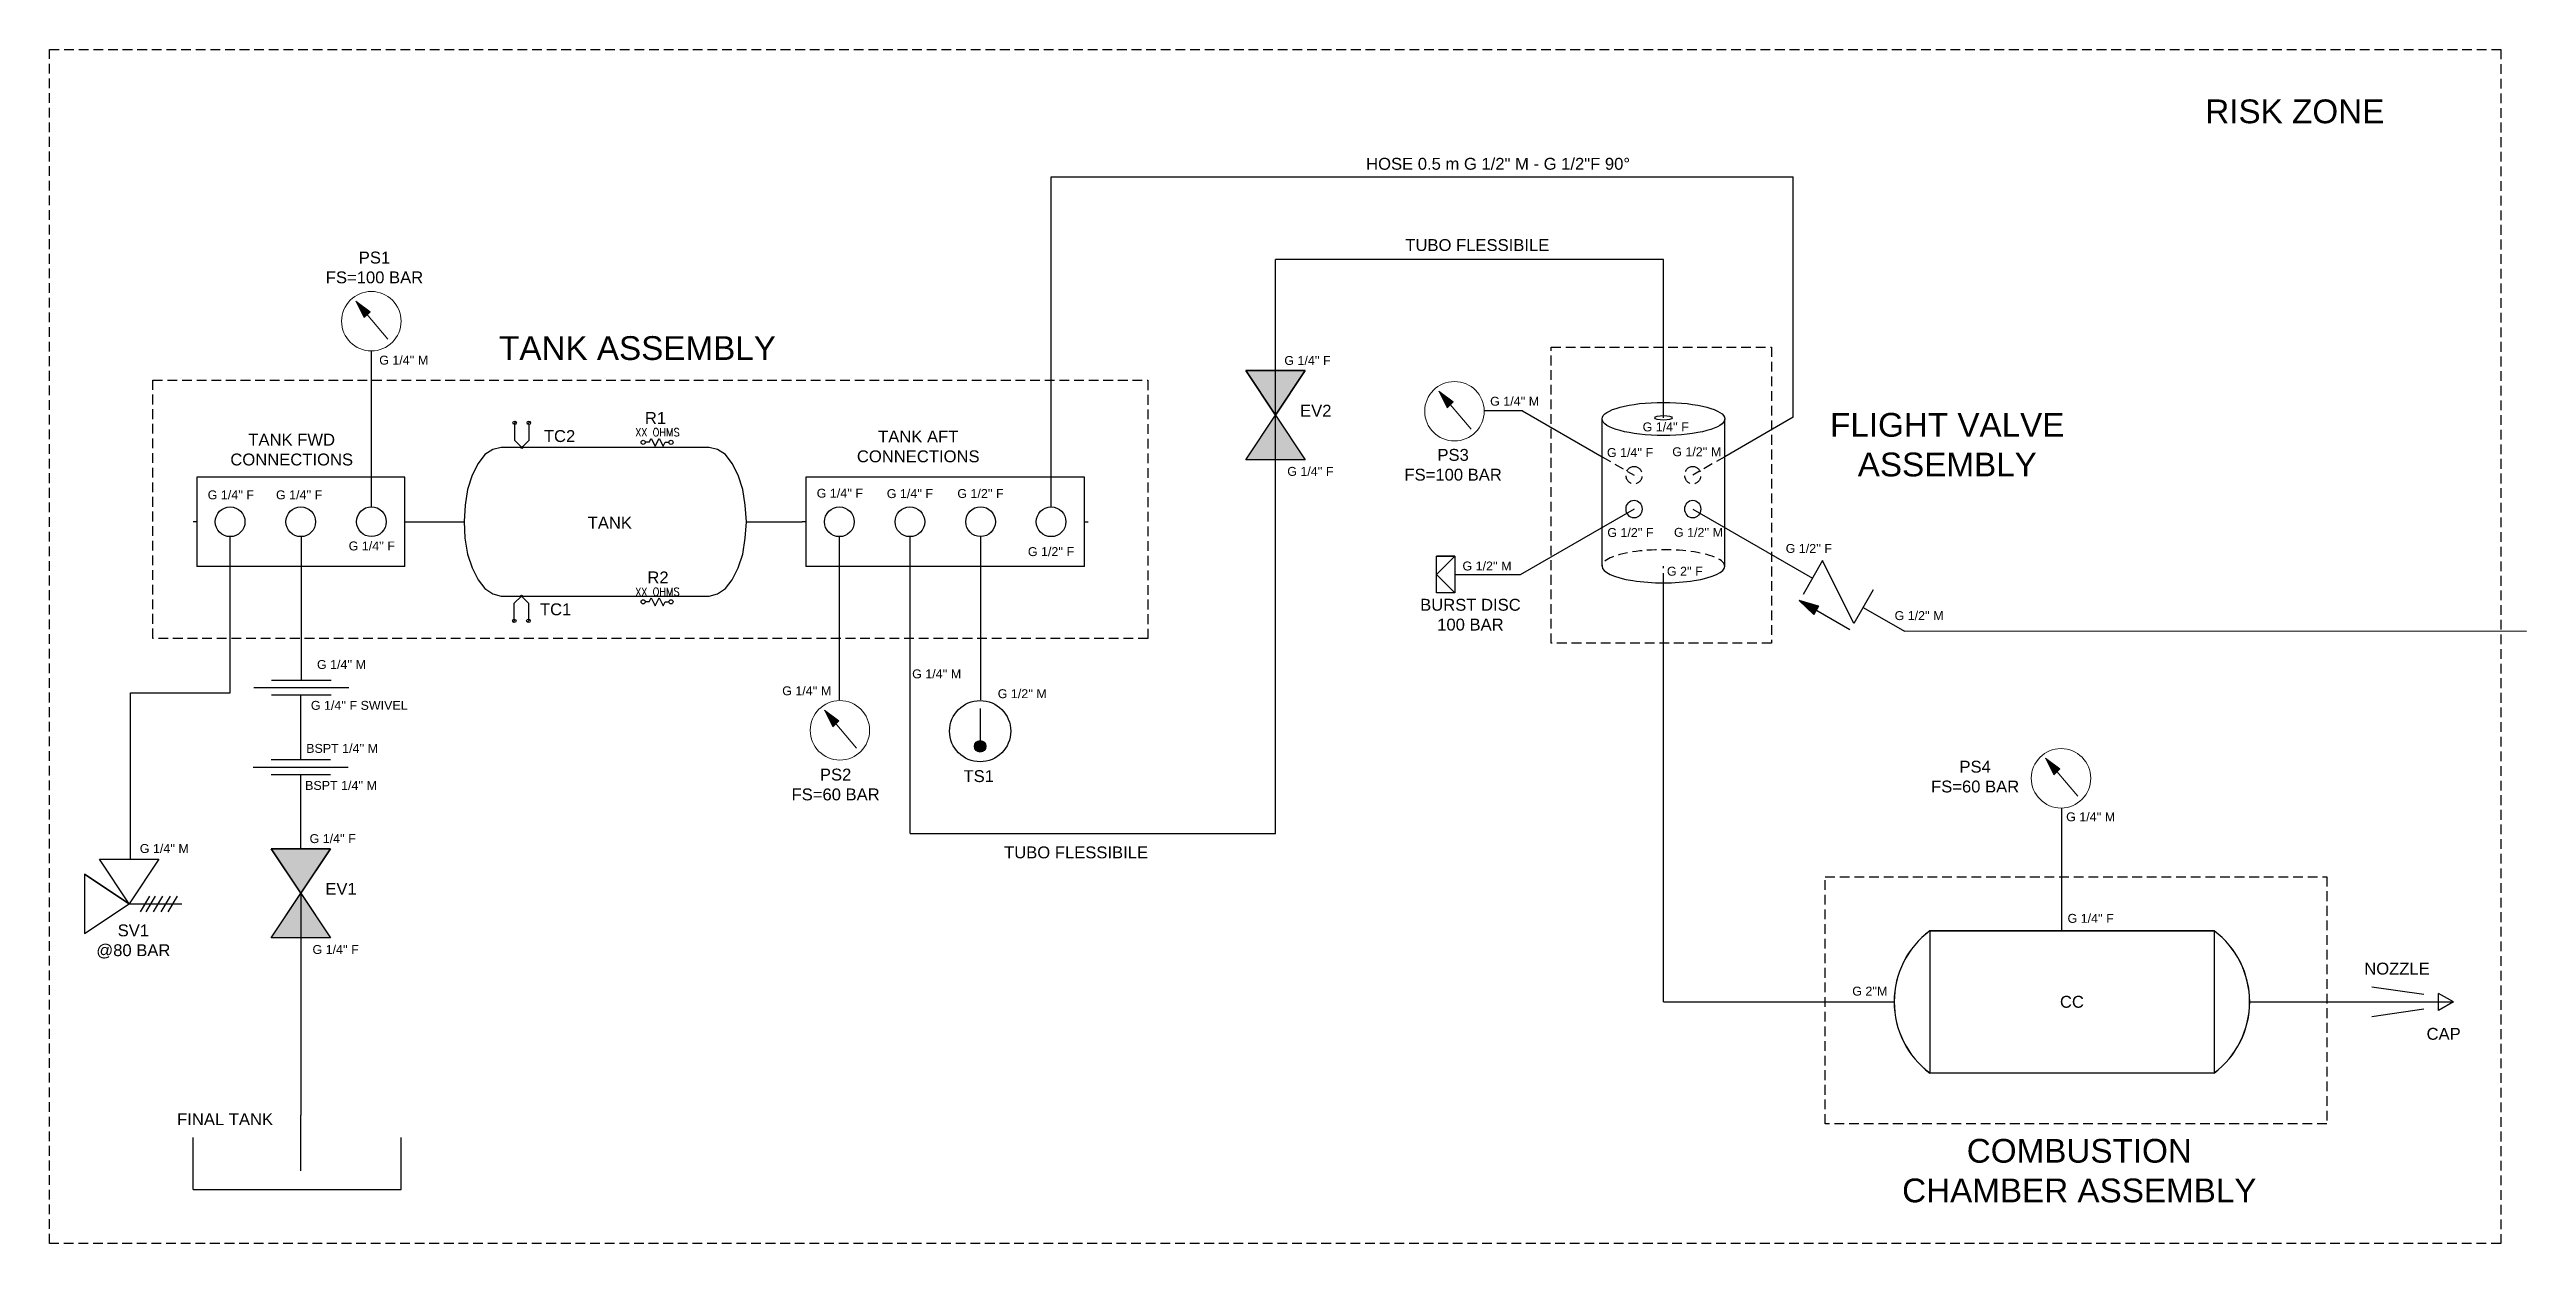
# Model space of a CAD drawing. Header units: inches. Extents: x 39.6 to 108.1, y -0.6 to 23.9.
# Drawn here: x 39.6 to 90.4, y -0.6 to 23.9 of the extents above; entities that cross this region are included whole.
import ezdxf
from ezdxf.enums import TextEntityAlignment as Align

# ---------------------------------------------------------------- set-up
doc = ezdxf.new("R2010")
doc.units = ezdxf.units.IN
doc.header["$MEASUREMENT"] = 0
doc.linetypes.add('TransientTextAxis', pattern=[0.3, 0.2, -0.1, 0, 0])
for name, color, linetype in [('MISC', 7, 'Continuous'), ('SYMS', 7, 'Continuous'), ('WIRES', 7, 'Continuous')]:
    doc.layers.add(name, color=color, linetype=linetype)
doc.styles.add('SIMPLEX', font='SIMPLEX')
doc.styles.add('WD', font='romans.shx')

msp = doc.modelspace()

# ---------------------------------------------------------------- texts
at = {"color": 1, "attachment_point": 5, "style": 'SIMPLEX'}
for s, width, heights, insert, char_height in [('{\\fArial|b0|i0|c0|p34;\\C240;\\c2367469;RISK ZONE}', 6.69679, [0], (85.66, 22.634), 0.48778), ('\\A1;{\\fArial|b0|i0|c0|p34;\\C152;\\c12285479;HOSE 0.5 m G 1/2" M - G 1/2"F 90°}', 7.70294, [0.417], (69.314, 21.56), 0.24389), ('\\A1;{\\fArial|b0|i0|c0|p34;\\C152;\\c12285479;TUBO FLESSIBILE}', 6.81359, [0.417], (68.888, 19.893), 0.24389), ('{\\fArial|b0|i0|c0|p34;\\C152;\\c12285479;PS1\\PFS=100 BAR}', 3.62001, [0], (46.262, 19.433), 0.24389), ('{\\fArial|b0|i0|c0|p34;\\C30;\\c2005496;TANK ASSEMBLY}', 6.69679, [0], (51.658, 17.778), 0.48778), ("\\A1;{\\fArial|b0|i0|c0|p34;\\C85;\\c4766296;G 1/4'' M}", 1.24657, [0], (46.862, 17.532), 0.18292), ("\\A1;{\\fArial|b0|i0|c0|p34;\\C85;\\c4766296;G 1/4\\H1x;'' F}", 1.24657, [0], (65.404, 17.525), 0.18292), ("\\A1;{\\fArial|b0|i0|c0|p34;\\C85;\\c4766296;G 1/4'' M}", 1.24657, [0], (69.654, 16.689), 0.18292), ('{\\fArial|b0|i0|c0|p34;\\C152;\\c12285479;R1}', 3.62001, [0], (52.027, 16.347), 0.24389), ('{\\fArial|b0|i0|c0|p34;\\C152;\\c12285479;EV2}', 3.62001, [0], (65.574, 16.497), 0.24389), ("\\A1;{\\fArial|b0|i0|c0|p34;\\C85;\\c4766296;G 1/4'' F}", 1.24657, [0], (72.754, 16.162), 0.18292), ('{\\fArial|b0|i0|c0|p34;\\C30;\\c2005496;FLIGHT VALVE ASSEMBLY}', 6.69679, [0], (78.53, 15.796), 0.48778), ('{\\fArial|b0|i0|c0|p34;\\C152;\\c12285479;TANK FWD CONNECTIONS}', 3.62001, [0], (44.563, 15.697), 0.24389), ('{\\fArial|b0|i0|c0|p34;\\C152;\\c12285479;TC2}', 3.62001, [0], (50.059, 15.974), 0.24389), ('{\\fArial|b0|i0|c0|p34;\\C152;\\c12285479;TANK AFT CONNECTIONS}', 3.62001, [0], (57.418, 15.762), 0.24389), ("\\A1;{\\fArial|b0|i0|c0|p34;\\C85;\\c4766296;G 1/2'' M}", 1.24657, [0], (73.391, 15.653), 0.18292), ("\\A1;{\\fArial|b0|i0|c0|p34;\\C85;\\c4766296;G 1/4\\H1x;'' F}", 1.24657, [0], (65.464, 15.25), 0.18292), ('{\\fArial|b0|i0|c0|p34;\\C152;\\c12285479;PS3\\PFS=100 BAR}', 3.62001, [0], (68.392, 15.385), 0.24389), ("\\A1;{\\fArial|b0|i0|c0|p34;\\C85;\\c4766296;G 1/4'' F}", 1.24657, [0], (72.022, 15.636), 0.18292), ("\\A1;{\\fArial|b0|i0|c0|p34;\\C85;\\c4766296;G 1/4\\H1x;'' F}", 1.24657, [0], (43.315, 14.768), 0.18292), ("\\A1;{\\fArial|b0|i0|c0|p34;\\C85;\\c4766296;G 1/4\\H1x;'' F}", 1.24657, [0], (44.716, 14.768), 0.18292), ("\\A1;{\\fArial|b0|i0|c0|p34;\\C85;\\c4766296;G 1/4\\H1x;'' F}", 1.24657, [0], (55.81, 14.802), 0.18292), ("\\A1;{\\fArial|b0|i0|c0|p34;\\C85;\\c4766296;G 1/4\\H1x;'' F}", 1.24657, [0], (57.247, 14.794), 0.18292), ("\\A1;{\\fArial|b0|i0|c0|p34;\\C85;\\c4766296;G 1/2'' F}", 1.24657, [0], (58.695, 14.796), 0.18292), ('{\\fArial|b0|i0|c0|p34;\\C152;\\c12285479;TANK}', 3.62001, [0], (51.09, 14.197), 0.24389), ("\\A1;{\\fArial|b0|i0|c0|p34;\\C85;\\c4766296;G 1/4\\H1x;'' F}", 1.24657, [0], (46.207, 13.72), 0.18292), ("\\A1;{\\fArial|b0|i0|c0|p34;\\C85;\\c4766296;G 1/2'' F}", 1.18659, [0], (72.03, 13.995), 0.18292), ("\\A1;{\\fArial|b0|i0|c0|p34;\\C85;\\c4766296;G 1/2'' M}", 1.24657, [0], (73.426, 13.999), 0.18292), ("\\A1;{\\fArial|b0|i0|c0|p34;\\C85;\\c4766296;G 1/2'' F}", 1.24657, [0], (75.69, 13.669), 0.18292), ("\\A1;{\\fArial|b0|i0|c0|p34;\\C85;\\c4766296;G 1/2\\H1x;'' F}", 1.24657, [0], (60.142, 13.604), 0.18292), ("\\A1;{\\fArial|b0|i0|c0|p34;\\C85;\\c4766296;G 1/2'' M}", 1.24657, [0], (69.087, 13.309), 0.18292), ("\\A1;{\\fArial|b0|i0|c0|p34;\\C85;\\c4766296;G 2'' F}", 1.24657, [0], (73.146, 13.201), 0.18292), ('{\\fArial|b0|i0|c0|p34;\\C152;\\c12285479;R2}', 3.62001, [0], (52.079, 13.076), 0.24389), ('{\\fArial|b0|i0|c0|p34;\\C152;\\c12285479;TC1}', 3.62001, [0], (49.978, 12.42), 0.24389), ('{\\fArial|b0|i0|c0|p34;\\C152;\\c12285479;BURST DISC\\P100 BAR}', 3.62001, [0], (68.747, 12.31), 0.24389), ("\\A1;{\\fArial|b0|i0|c0|p34;\\C85;\\c4766296;G 1/2'' M}", 1.24657, [0], (77.952, 12.291), 0.18292), ("\\A1;{\\fArial|b0|i0|c0|p34;\\C85;\\c4766296;G 1/4'' M}", 1.24657, [0], (45.585, 11.288), 0.18292), ("\\A1;{\\fArial|b0|i0|c0|p34;\\C85;\\c4766296;G 1/4'' M}", 1.24657, [0], (57.796, 11.096), 0.18292), ("\\A1;{\\fArial|b0|i0|c0|p34;\\C85;\\c4766296;G 1/4'' M}", 1.24657, [0], (55.13, 10.748), 0.18292), ("\\A1;{\\fArial|b0|i0|c0|p34;\\C85;\\c4766296;G 1/2'' M}", 1.24657, [0], (59.552, 10.689), 0.18292), ("\\A1;{\\fArial|b0|i0|c0|p34;\\C85;\\c4766296;G 1/4\\H1x;'' F SWIVEL}", 2.21653, [0], (45.949, 10.45), 0.18292), ("\\A1;{\\fArial|b0|i0|c0|p34;\\C85;\\c4766296;BSPT 1/4\\H1x;'' M}", 3.62001, [0], (45.598, 9.567), 0.18292), ('{\\fArial|b0|i0|c0|p34;\\C152;\\c12285479;PS2\\PFS=60 BAR}', 3.62001, [0], (55.723, 8.826), 0.24389), ('{\\fArial|b0|i0|c0|p34;\\C152;\\c12285479;PS4\\PFS=60 BAR}', 3.62001, [0], (79.102, 8.988), 0.24389), ("\\A1;{\\fArial|b0|i0|c0|p34;\\C85;\\c4766296;BSPT 1/4\\H1x;'' M}", 3.62001, [0], (45.576, 8.807), 0.18292), ('{\\fArial|b0|i0|c0|p34;\\C152;\\c12285479;TS1}', 3.62001, [0], (58.659, 8.998), 0.24389), ("\\A1;{\\fArial|b0|i0|c0|p34;\\C85;\\c4766296;G 1/4'' M}", 1.24657, [0], (81.472, 8.163), 0.18292), ("\\A1;{\\fArial|b0|i0|c0|p34;\\C85;\\c4766296;G 1/4\\H1x;'' F}", 1.24657, [0], (45.405, 7.716), 0.18292), ("\\A1;{\\fArial|b0|i0|c0|p34;\\C85;\\c4766296;G 1/4'' M}", 1.24657, [0], (41.95, 7.513), 0.18292), ('\\A1;{\\fArial|b0|i0|c0|p34;\\C152;\\c12285479;TUBO FLESSIBILE}', 6.81359, [0.417], (60.656, 7.433), 0.24389), ('{\\fArial|b0|i0|c0|p34;\\C152;\\c12285479;EV1}', 3.62001, [0], (45.575, 6.688), 0.24389), ("\\A1;{\\fArial|b0|i0|c0|p34;\\C85;\\c4766296;G 1/4'' F}", 1.24657, [0], (81.472, 6.08), 0.18292), ('{\\fArial|b0|i0|c0|p34;\\C152;\\c12285479;SV1\\P@80 BAR}', 3.62001, [0], (41.315, 5.607), 0.24389), ("\\A1;{\\fArial|b0|i0|c0|p34;\\C85;\\c4766296;G 1/4\\H1x;'' F}", 1.24657, [0], (45.465, 5.441), 0.18292), ('{\\fArial|b0|i0|c0|p34;\\C152;\\c12285479;NOZZLE}', 3.62001, [0], (87.757, 5.049), 0.24389), ("\\A1;{\\fArial|b0|i0|c0|p34;\\C85;\\c4766296;G 2''M}", 1.24657, [0.189], (76.942, 4.587), 0.18292), ('{\\fArial|b0|i0|c0|p34;\\C152;\\c12285479;CC}', 3.62001, [0], (81.088, 4.368), 0.24389), ('{\\fArial|b0|i0|c0|p34;\\C152;\\c12285479;CAP}', 3.62001, [0], (88.714, 3.711), 0.24389), ('{\\fArial|b0|i0|c0|p34;\\C152;\\c12285479;FINAL TANK}', 3.62001, [0], (43.197, 1.961), 0.24389), ('{\\fArial|b0|i0|c0|p34;\\C30;\\c2005496;COMBUSTION CHAMBER ASSEMBLY}', 7.61597, [0], (81.239, 0.903), 0.48778)]:
    msp.add_mtext_dynamic_manual_height_columns(s, width=width, gutter_width=2.439, heights=heights, dxfattribs=dict(at, insert=insert, char_height=char_height))

# ---------------------------------------------------------------- blocks, each defined once
blk = doc.blocks.new('HRE1T')
for p, q in [((-0.125, 0), (-0.188, 0)), ((-0.125, 0), (-0.094, 0.062)), ((-0.094, 0.062), (-0.031, -0.062)), ((-0.031, -0.062), (0.031, 0.062)), ((0.031, 0.062), (0.094, -0.062)), ((0.094, -0.062), (0.125, 0)), ((0.125, 0), (0.188, 0))]:
    blk.add_line(p, q)
for centre in [(-0.218, 0), (0.218, 0)]:
    blk.add_circle(centre, 0.0322)
at = {"style": 'WD'}
for tag, width, p in [('INST', 0.7, (0, 0.888)), ('LOC', 0.7, (0, 0.719)), ('DESC1', 0.7, (0, 0.562)), ('DESC2', 0.7, (0, 0.406)), ('RATING1', 0.9, (0.006, 0.094))]:
    blk.add_attdef(tag, text='', height=0.125, dxfattribs=dict(at, width=width)).set_placement(p, align=Align.CENTER)
for tag, p, height, flags in [('X4TERM01', (-0.25, 0), 0.0125, 1), ('FAMILY', (0.205, 0.152), 0.01, 9), ('X1TERM02', (0.25, 0), 0.0125, 1)]:
    blk.add_attdef(tag, p, '', height=height, dxfattribs=dict(at, flags=flags))
blk.add_attdef('TAG1', text='', height=0.125, dxfattribs=at).set_placement((0, 0.25), align=Align.CENTER)
at = {"linetype": 'Continuous', "style": 'WD', "flags": 9}
for tag, p in [('ASSYCODE', (0.219, 0.062)), ('MFG', (0.228, 0.089)), ('CAT', (0.23, 0.108))]:
    blk.add_attdef(tag, text='', height=0.01, dxfattribs=at).set_placement(p, align=Align.CENTER)
at = {"linetype": 'Continuous', "style": 'WD', "flags": 8}
blk.add_attdef('TERM01', text='', height=0.125, dxfattribs=at).set_placement((-0.312, -0.047), align=Align.TOP_RIGHT)
at = {"style": 'WD', "width": 0.9}
blk.add_attdef('RATING2', text='', height=0.125, dxfattribs=at).set_placement((0.006, -0.125), align=Align.TOP_CENTER)
at = {"linetype": 'Continuous', "style": 'WD', "flags": 8}
blk.add_attdef('TERM02', text='', height=0.125, dxfattribs=at).set_placement((0.312, -0.047), align=Align.TOP_LEFT)
blk = doc.blocks.new('VGVA1_CHECK_VALVE1')
blk.add_hatch(color=256).paths.add_polyline_path([(-0.344, 0.379), (-0.406, 0.129), (-0.281, 0.129)])
at = {"ltscale": 3.2258}
for p, q in [((-0.344, 0.379), (-0.406, 0.129)), ((-0.344, -0.371), (-0.344, 0.379)), ((-0.344, 0.379), (-0.281, 0.129)), ((-0.25, -0.375), (0.25, 0.375)), ((0.25, 0.375), (-0.25, 0.375)), ((-0.281, 0.129), (-0.406, 0.129)), ((0.25, -0.375), (-0.25, -0.375))]:
    blk.add_line(p, q, dxfattribs=at)
at = {"ltscale": 25.4, "flags": 128}
blk.add_lwpolyline([(-0.344, 0.379), (-0.406, 0.129), (-0.281, 0.129)], close=True, dxfattribs=at)
at = {"style": 'WD'}
for tag, p, height in [('X2TERM02', (0, 0.375), 0.005), ('TERM02', (0.013, 0.395), 0.0625), ('RATING1', (0.285, -0.046), 0.125), ('DESC1', (0.285, -0.262), 0.125), ('X8TERM01', (0, -0.375), 0.005), ('TERM01', (0.024, -0.447), 0.0625), ('DESC2', (0.285, -0.446), 0.125), ('DESC3', (0.285, -0.636), 0.125), ('WDTAGALT', (0.285, -0.809), 0.125)]:
    blk.add_attdef(tag, p, '', height=height, dxfattribs=at)
blk.add_attdef('XREF', text='', height=0.0625, rotation=0.0625, dxfattribs=at).set_placement((0.379, 0.352), align=Align.TOP_CENTER)
at = {"style": 'WD', "flags": 1}
for tag, p in [('INST', (-0.432, 0.099)), ('LOC', (-0.432, -0.077)), ('TAG1', (-0.432, -0.266))]:
    blk.add_attdef(tag, text='', height=0.125, dxfattribs=at).set_placement(p, align=Align.RIGHT)
for tag, p in [('WDTYPE', (-0.414, -0.343)), ('FAMILY', (-0.407, -0.379)), ('CAT', (-0.407, -0.423)), ('MFG', (-0.405, -0.454)), ('ASSYCODE', (-0.377, -0.483))]:
    blk.add_attdef(tag, text='', height=0.01, dxfattribs=at).set_placement(p, align=Align.CENTER)
blk = doc.blocks.new('HMT1_PRESSURE_GAUGE')
blk.add_hatch(color=7).paths.add_polyline_path([(-0.13, 0.17), (-0.06, 0.03), (-0.01, 0.08)])
at = {"color": 7, "linetype": 'Continuous', "lineweight": 0, "ltscale": 645.15999}
for p, q in [((-0.13, 0.17), (0.14, -0.15)), ((-0.13, 0.17), (-0.06, 0.03)), ((-0.13, 0.17), (-0.01, 0.08)), ((-0.06, 0.03), (-0.01, 0.08))]:
    blk.add_line(p, q, dxfattribs=at)
at = {"color": 255, "linetype": 'Continuous', "lineweight": 0, "ltscale": 25.4, "flags": 128}
blk.add_lwpolyline([(-0.13, 0.17), (-0.06, 0.03), (-0.01, 0.08)], close=True, dxfattribs=at)
at = {"color": 7, "linetype": 'Continuous', "lineweight": 0, "ltscale": 645.15999}
blk.add_circle((0, 0), 0.25, dxfattribs=at)
at = {"style": 'WD', "width": 0.7}
for tag, p in [('INST', (-0.01, 0.531)), ('LOC', (-0.01, 0.406)), ('TAG1', (-0.01, 0.281)), ('DESC1', (0.021, -0.375)), ('DESC2', (0.021, -0.5)), ('DESC3', (0.021, -0.625)), ('WDTAGALT', (0.021, -0.75))]:
    blk.add_attdef(tag, text='', height=0.0938, dxfattribs=at).set_placement(p, align=Align.CENTER)
blk.add_attdef('TERM01', text='', height=0.0625, dxfattribs=at).set_placement((-0.281, 0.031), align=Align.RIGHT)
at = {"style": 'WD'}
for tag, p, height, flags in [('X4TERM01', (-0.25, 0), 0.005, 1), ('X1TERM02', (0.25, 0), 0.005, 1), ('WDBLKNAM', (-0.052, -0.187), 0.01, 9), ('FAMILY', (-0.052, -0.062), 0.01, 9)]:
    blk.add_attdef(tag, p, '', height=height, dxfattribs=dict(at, flags=flags))
at = {"flags": 1}
blk.add_attdef('WDTYPE', (0.094, 0.094), '', height=0.01, dxfattribs=at)
at = {"style": 'WD', "width": 0.7}
for tag, p, height in [('TERM02', (0.281, 0.031), 0.0625), ('RATING1', (0.281, -0.187), 0.0938)]:
    blk.add_attdef(tag, p, '', height=height, dxfattribs=at)
at = {"style": 'WD'}
blk.add_attdef('XREF', text='', height=0.0625, dxfattribs=at).set_placement((-0.281, -0.156), align=Align.RIGHT)
at = {"linetype": 'Continuous', "style": 'WD', "flags": 9}
for tag, p in [('ASSYCODE', (-0.052, -0.156)), ('CAT', (-0.052, -0.094)), ('MFG', (-0.052, -0.125))]:
    blk.add_attdef(tag, p, '', height=0.01, dxfattribs=at)
blk = doc.blocks.new('HGVA1_RUPTURE_DISK_PRES')
at = {"ltscale": 3.2258}
for p, q in [((-0.375, 0), (0.375, 0)), ((-0.375, -0.375), (-0.375, 0)), ((0, 0), (-0.375, -0.375)), ((0, 0), (0.375, -0.375)), ((0.375, -0.375), (0.375, 0))]:
    blk.add_line(p, q, dxfattribs=at)
at = {"ltscale": 25.4, "flags": 128}
blk.add_lwpolyline([(-0.375, 0), (0.375, 0), (0.375, -0.375), (-0.375, -0.375)], close=True, dxfattribs=at)
at = {"style": 'WD', "flags": 1}
for tag, p in [('TAG1', (-0.449, -0.076)), ('INST', (-0.45, 0.29)), ('LOC', (-0.45, 0.108))]:
    blk.add_attdef(tag, text='', height=0.125, dxfattribs=at).set_placement(p, align=Align.RIGHT)
at = {"style": 'WD'}
for tag, p, height in [('X2TERM02', (0, 0), 0.005), ('TERM02', (0.017, 0.012), 0.0625), ('X8TERM01', (0, -0.375), 0.005), ('TERM01', (0.028, -0.463), 0.0625), ('RATING1', (0.388, -0.187), 0.125), ('DESC1', (0.388, -0.375), 0.125), ('DESC2', (0.388, -0.559), 0.125), ('WDTAGALT', (0.388, -0.918), 0.125), ('DESC3', (0.388, -0.749), 0.125)]:
    blk.add_attdef(tag, p, '', height=height, dxfattribs=at)
blk.add_attdef('XREF', text='', height=0.0625, rotation=0.0625, dxfattribs=at).set_placement((0.526, 0.043), align=Align.TOP_CENTER)
at = {"style": 'WD', "flags": 1}
for tag, p in [('FAMILY', (-0.626, -0.321)), ('CAT', (-0.626, -0.365)), ('WDTYPE', (-0.612, -0.274)), ('MFG', (-0.625, -0.397)), ('ASSYCODE', (-0.597, -0.426))]:
    blk.add_attdef(tag, text='', height=0.01, dxfattribs=at).set_placement(p, align=Align.CENTER)
blk = doc.blocks.new('VTK1_TANK')
at = {"ltscale": 3.2258}
for p, q in [((0.117, 0.49), (0.068, 0.391)), ((0.174, 0.565), (0.117, 0.49)), ((0.242, 0.609), (0.174, 0.565)), ((0.312, 0.625), (0.242, 0.609)), ((2.062, 0.625), (0.312, 0.625)), ((2.13, 0.609), (2.062, 0.625)), ((2.198, 0.565), (2.13, 0.609)), ((2.255, 0.49), (2.198, 0.565)), ((0.068, -0.388), (0.117, -0.487)), ((0.117, -0.487), (0.174, -0.562)), ((0.174, -0.562), (0.242, -0.607)), ((0.242, -0.607), (0.31, -0.625)), ((0.312, -0.625), (2.062, -0.625)), ((2.062, -0.625), (2.13, -0.607)), ((2.13, -0.607), (2.198, -0.562)), ((2.198, -0.562), (2.255, -0.487))]:
    blk.add_line(p, q, dxfattribs=at)
at = {"ltscale": 25.4, "flags": 128}
blk.add_lwpolyline([(2.062, -0.625), (2.13, -0.607), (2.198, -0.562), (2.255, -0.487), (2.305, -0.388), (2.344, -0.271), (2.364, -0.138), (2.375, 0), (2.364, 0.141), (2.344, 0.273), (2.305, 0.391), (2.255, 0.49), (2.198, 0.565), (2.13, 0.609), (2.062, 0.625), (0.312, 0.625), (0.242, 0.609), (0.174, 0.565), (0.117, 0.49), (0.068, 0.391), (0.029, 0.273), (0.008, 0.141), (0, 0.003), (0.005, -0.138), (0.029, -0.271), (0.068, -0.388), (0.117, -0.487), (0.174, -0.562), (0.242, -0.607), (0.31, -0.625)], close=True, dxfattribs=at)
at = {"style": 'WD'}
for tag, p in [('INST', (1.203, 0.17)), ('LOC', (1.179, 0.008)), ('TAG1', (1.197, -0.201))]:
    blk.add_attdef(tag, text='', height=0.125, dxfattribs=at).set_placement(p, align=Align.CENTER)
blk.add_attdef('XREF', (2.406, 0.291), '', height=0.0625, rotation=0.0625, dxfattribs=at)
blk.add_attdef('TERM01', text='', height=0.0625, dxfattribs=at).set_placement((-0.03, 0.018), align=Align.RIGHT)
for tag, p, height in [('X4TERM01', (0, 0), 0.005), ('X1TERM02', (2.375, 0), 0.005), ('TERM02', (2.41, 0.021), 0.0625), ('RATING1', (2.442, -0.235), 0.125), ('DESC1', (2.442, -0.451), 0.125), ('DESC2', (2.442, -0.635), 0.125), ('DESC3', (2.442, -0.825), 0.125), ('WDTAGALT', (2.466, -1.015), 0.125)]:
    blk.add_attdef(tag, p, '', height=height, dxfattribs=at)
at = {"style": 'WD', "flags": 1}
for tag, p in [('WDTYPE', (1.088, 0.053)), ('FAMILY', (1.204, 0.105)), ('CAT', (1.201, 0.073)), ('MFG', (1.203, 0.038)), ('ASSYCODE', (1.231, 0.003))]:
    blk.add_attdef(tag, text='', height=0.01, dxfattribs=at).set_placement(p, align=Align.CENTER)
blk = doc.blocks.new('HTK1_RESERVOIR')
for p, q in [((0, -0.469), (0, 0)), ((-0.906, -0.625), (-0.906, -0.188)), ((0.844, -0.625), (0.844, -0.188)), ((-0.906, -0.625), (0.844, -0.625))]:
    blk.add_line(p, q)
at = {"style": 'WD', "width": 0.7}
for tag, p in [('INST', (-0.977, 0.156)), ('LOC', (-0.977, 0)), ('TAG1', (-0.977, -0.156))]:
    blk.add_attdef(tag, text='', height=0.125, dxfattribs=at).set_placement(p, align=Align.RIGHT)
at = {"style": 'WD'}
for tag, p, height, flags in [('X2TERM01', (0, 0), 0.005, 1), ('FAMILY', (-0.571, -0.563), 0.01, 9), ('WDBLKNAM', (-0.573, -0.68), 0.01, 9)]:
    blk.add_attdef(tag, p, '', height=height, dxfattribs=dict(at, flags=flags))
at = {"style": 'WD', "width": 0.7}
for tag, p, height in [('TERM01', (0.012, -0.062), 0.0625), ('RATING1', (0.938, -0.688), 0.125)]:
    blk.add_attdef(tag, p, '', height=height, dxfattribs=at)
at = {"style": 'WD'}
blk.add_attdef('XREF', text='', height=0.0625, dxfattribs=at).set_placement((-0.938, -0.688), align=Align.RIGHT)
at = {"linetype": 'Continuous', "style": 'WD', "flags": 9}
for tag, p in [('CAT', (-0.571, -0.594)), ('MFG', (-0.571, -0.625)), ('ASSYCODE', (-0.571, -0.656))]:
    blk.add_attdef(tag, p, '', height=0.01, dxfattribs=at)
at = {"flags": 1}
blk.add_attdef('WDTYPE', (-0.571, -0.75), '', height=0.01, dxfattribs=at)
at = {"style": 'WD', "width": 0.7}
for tag, p in [('DESC1', (-0.008, -0.844)), ('DESC2', (-0.008, -1)), ('WDTAGALT', (-0.008, -1.344)), ('DESC3', (-0.008, -1.188))]:
    blk.add_attdef(tag, text='', height=0.125, dxfattribs=at).set_placement(p, align=Align.CENTER)
blk = doc.blocks.new('HMN1_MANIFOLD_3P')
for p, q in [((1.75, 0.375), (0, 0.375)), ((0, 0.375), (0, -0.375)), ((1.75, -0.375), (1.75, 0.375)), ((0, 0), (-0.031, 0)), ((1.75, 0), (1.781, 0)), ((1.75, -0.375), (0, -0.375))]:
    blk.add_line(p, q)
for centre in [(0.281, 0), (0.875, 0), (1.469, 0.001)]:
    blk.add_circle(centre, 0.125)
at = {"style": 'WD', "width": 0.7}
for tag, height, p in [('INST', 0.125, (-0.062, 0.781)), ('LOC', 0.125, (-0.062, 0.625)), ('TAG1', 0.125, (-0.062, 0.469)), ('TERM01', 0.0625, (-0.062, 0.062)), ('RATING1', 0.125, (-0.062, -0.594)), ('DESC1', 0.125, (-0.064, -0.747)), ('DESC2', 0.125, (-0.064, -0.904)), ('DESC3', 0.125, (-0.064, -1.06)), ('WDTAGALT', 0.125, (-0.064, -1.216))]:
    blk.add_attdef(tag, text='', height=height, dxfattribs=at).set_placement(p, align=Align.RIGHT)
at = {"style": 'WD', "flags": 1}
for tag, p in [('X4TERM01', (-0.031, 0)), ('X2TERM03', (0.281, 0.125)), ('X2TERM05', (0.875, 0.125)), ('X2TERM07', (1.469, 0.125)), ('X1TERM08', (1.781, 0)), ('X8TERM02', (0.281, -0.125)), ('X8TERM04', (0.875, -0.125)), ('X8TERM06', (1.469, -0.123))]:
    blk.add_attdef(tag, p, '', height=0.005, rotation=90, dxfattribs=at)
at = {"style": 'WD'}
for tag, p, flags in [('WDTYPE', (0.062, 0.062), 1), ('WDBLKNAM', (1.611, -0.469), 9), ('FAMILY', (1.612, -0.5), 9)]:
    blk.add_attdef(tag, p, '', height=0.01, dxfattribs=dict(at, flags=flags))
at = {"style": 'WD', "width": 0.7}
blk.add_attdef('TERM08', (1.812, 0.062), '', height=0.0625, dxfattribs=at)
at = {"style": 'WD'}
blk.add_attdef('XREF', (1.812, -0.25), '', height=0.0625, dxfattribs=at)
at = {"linetype": 'Continuous', "style": 'WD', "flags": 9}
for tag, p in [('MFG', (1.625, -0.531)), ('CAT', (1.625, -0.562)), ('ASSYCODE', (1.65, -0.594))]:
    blk.add_attdef(tag, text='', height=0.01, dxfattribs=at).set_placement(p, align=Align.CENTER)
blk = doc.blocks.new('VMT1_PRESSURE_GAUGE')
blk.add_hatch(color=7).paths.add_polyline_path([(-0.13, 0.17), (-0.06, 0.03), (-0.01, 0.08)])
at = {"color": 7, "linetype": 'Continuous', "lineweight": 0, "ltscale": 645.15999}
for p, q in [((-0.13, 0.17), (0.14, -0.15)), ((-0.13, 0.17), (-0.06, 0.03)), ((-0.13, 0.17), (-0.01, 0.08)), ((-0.06, 0.03), (-0.01, 0.08))]:
    blk.add_line(p, q, dxfattribs=at)
at = {"color": 255, "linetype": 'Continuous', "lineweight": 0, "ltscale": 25.4, "flags": 128}
blk.add_lwpolyline([(-0.13, 0.17), (-0.06, 0.03), (-0.01, 0.08)], close=True, dxfattribs=at)
at = {"color": 7, "linetype": 'Continuous', "lineweight": 0, "ltscale": 645.15999}
blk.add_circle((0, 0), 0.25, dxfattribs=at)
at = {"style": 'WD', "width": 0.7}
for tag, p in [('DESC1', (-0.287, 0.187)), ('DESC2', (-0.287, 0.062)), ('DESC3', (-0.287, -0.063)), ('WDTAGALT', (-0.287, -0.188))]:
    blk.add_attdef(tag, text='', height=0.0938, dxfattribs=at).set_placement(p, align=Align.RIGHT)
at = {"style": 'WD'}
for tag, p, height, flags in [('X2TERM01', (0, 0.25), 0.005, 1), ('FAMILY', (-0.094, -0.094), 0.01, 9), ('WDBLKNAM', (-0.095, -0.219), 0.01, 9), ('X8TERM02', (0, -0.25), 0.005, 1)]:
    blk.add_attdef(tag, p, '', height=height, dxfattribs=dict(at, flags=flags))
at = {"style": 'WD', "width": 0.7}
for tag, p, height in [('TERM01', (0.031, 0.281), 0.0625), ('INST', (0.275, 0.156), 0.0938), ('TAG1', (0.275, -0.094), 0.0938), ('LOC', (0.275, 0.031), 0.0938), ('RATING1', (0.219, -0.25), 0.0938), ('TERM02', (0.031, -0.344), 0.0625)]:
    blk.add_attdef(tag, p, '', height=height, dxfattribs=at)
at = {"flags": 1}
blk.add_attdef('WDTYPE', (0.094, 0.062), '', height=0.01, dxfattribs=at)
at = {"linetype": 'Continuous', "style": 'WD', "flags": 9}
for tag, p in [('ASSYCODE', (-0.094, -0.188)), ('CAT', (-0.094, -0.125)), ('MFG', (-0.094, -0.156))]:
    blk.add_attdef(tag, p, '', height=0.01, dxfattribs=at)
at = {"style": 'WD'}
blk.add_attdef('XREF', text='', height=0.0625, dxfattribs=at).set_placement((-0.25, -0.281), align=Align.RIGHT)
blk = doc.blocks.new('VGVA1_GATE_VALVE_CLOS')
h = blk.add_hatch(color=256)
h.paths.add_polyline_path([(0, 0), (0.25, 0.375), (-0.25, 0.375)])
h.paths.add_polyline_path([(-0.25, -0.375), (0.25, -0.375), (0, 0)])
h.paths.add_polyline_path([(-0.001, -0.001), (0.039, -0.001), (0.039, 0.006), (-0.001, 0.006)], flags=9)
h.paths.add_polyline_path([(0.062, -0.004), (0.439, -0.004), (0.439, 0.09), (0.062, 0.09)], flags=9)
h.paths.add_polyline_path([(-0.001, 0.374), (0.039, 0.374), (0.039, 0.381), (-0.001, 0.381)], flags=9)
h.paths.add_polyline_path([(-0.001, -0.376), (0.037, -0.376), (0.037, -0.369), (-0.001, -0.369)], flags=9)
at = {"ltscale": 3.2258}
for p, q in [((-0.25, 0.375), (0.25, -0.375)), ((-0.25, -0.375), (0.25, 0.375)), ((0.25, 0.375), (-0.25, 0.375)), ((0.25, -0.375), (-0.25, -0.375))]:
    blk.add_line(p, q, dxfattribs=at)
at = {"ltscale": 25.4, "flags": 128}
for points in [[(0.25, 0.375), (0, 0), (-0.25, 0.375)], [(-0.25, -0.375), (0, 0), (0.25, -0.375)]]:
    blk.add_lwpolyline(points, close=True, dxfattribs=at)
at = {"style": 'WD'}
for tag, p, height in [('TERM03', (0.02, 0.388), 0.0625), ('X2TERM03', (0, 0.375), 0.005), ('X1TERM02', (0, 0), 0.005), ('TERM02', (0.075, 0.012), 0.0625), ('RATING1', (0.274, -0.186), 0.125), ('X8TERM01', (0, -0.375), 0.005), ('TERM01', (0.029, -0.455), 0.0625), ('DESC1', (0.274, -0.403), 0.125), ('DESC2', (0.274, -0.586), 0.125), ('WDTAGALT', (0.274, -0.944), 0.125), ('DESC3', (0.274, -0.776), 0.125)]:
    blk.add_attdef(tag, p, '', height=height, dxfattribs=at)
at = {"style": 'WD', "flags": 1}
for tag, p in [('INST', (-0.294, 0.207)), ('LOC', (-0.294, 0.031)), ('TAG1', (-0.294, -0.159))]:
    blk.add_attdef(tag, text='', height=0.125, dxfattribs=at).set_placement(p, align=Align.RIGHT)
at = {"style": 'WD'}
blk.add_attdef('XREF', text='', height=0.0625, rotation=0.0625, dxfattribs=at).set_placement((0.362, 0.365), align=Align.TOP_CENTER)
at = {"style": 'WD', "flags": 1}
for tag, p in [('FAMILY', (-0.378, -0.346)), ('WDTYPE', (-0.37, -0.287)), ('CAT', (-0.378, -0.391)), ('MFG', (-0.376, -0.422)), ('ASSYCODE', (-0.348, -0.451))]:
    blk.add_attdef(tag, text='', height=0.01, dxfattribs=at).set_placement(p, align=Align.CENTER)
blk = doc.blocks.new('HMN1_MANIFOLD_4P')
for p, q in [((2.344, 0.375), (0, 0.375)), ((0, 0.375), (0, -0.375)), ((2.344, -0.375), (2.344, 0.375)), ((0, 0), (-0.031, 0)), ((2.344, 0), (2.375, 0)), ((2.344, -0.375), (0, -0.375))]:
    blk.add_line(p, q)
for centre in [(0.281, 0), (0.875, 0), (1.469, 0.001), (2.062, 0)]:
    blk.add_circle(centre, 0.125)
at = {"style": 'WD', "width": 0.7}
for tag, height, p in [('INST', 0.125, (-0.062, 0.781)), ('LOC', 0.125, (-0.062, 0.625)), ('TAG1', 0.125, (-0.062, 0.469)), ('TERM01', 0.0625, (-0.062, 0.062)), ('RATING1', 0.125, (-0.062, -0.594)), ('DESC1', 0.125, (-0.064, -0.747)), ('DESC2', 0.125, (-0.064, -0.904)), ('DESC3', 0.125, (-0.064, -1.06)), ('WDTAGALT', 0.125, (-0.064, -1.216))]:
    blk.add_attdef(tag, text='', height=height, dxfattribs=at).set_placement(p, align=Align.RIGHT)
at = {"style": 'WD', "flags": 1}
for tag, p in [('X4TERM01', (-0.031, 0)), ('X2TERM03', (0.281, 0.125)), ('X2TERM05', (0.875, 0.125)), ('X2TERM07', (1.469, 0.125)), ('X2TERM09', (2.062, 0.125)), ('X1TERM10', (2.375, 0)), ('X8TERM02', (0.281, -0.125)), ('X8TERM04', (0.875, -0.125)), ('X8TERM06', (1.469, -0.123)), ('X8TERM08', (2.062, -0.125))]:
    blk.add_attdef(tag, p, '', height=0.005, rotation=90, dxfattribs=at)
at = {"style": 'WD'}
for tag, p, flags in [('WDTYPE', (0.062, 0.062), 1), ('WDBLKNAM', (2.249, -0.406), 9), ('FAMILY', (2.25, -0.438), 9)]:
    blk.add_attdef(tag, p, '', height=0.01, dxfattribs=dict(at, flags=flags))
at = {"style": 'WD', "width": 0.7}
blk.add_attdef('TERM10', (2.406, 0.062), '', height=0.0625, dxfattribs=at)
at = {"style": 'WD'}
blk.add_attdef('XREF', (2.406, -0.281), '', height=0.0625, dxfattribs=at)
at = {"linetype": 'Continuous', "style": 'WD', "flags": 9}
for tag, p in [('MFG', (2.263, -0.469)), ('CAT', (2.263, -0.5)), ('ASSYCODE', (2.288, -0.531))]:
    blk.add_attdef(tag, text='', height=0.01, dxfattribs=at).set_placement(p, align=Align.CENTER)
blk = doc.blocks.new('VFI1_UNION')
at = {"ltscale": 3.2258}
for p, q in [((-0.4, -0.063), (0.4, -0.063)), ((-0.25, 0), (0.25, 0)), ((-0.25, -0.125), (0.25, -0.125))]:
    blk.add_line(p, q, dxfattribs=at)
at = {"style": 'WD'}
blk.add_attdef('WDTAGALT', text='', height=0.125, dxfattribs=at).set_placement((-0.035, 0.116), align=Align.RIGHT)
for tag, p, height in [('RATING1', (0.136, 0.123), 0.125), ('X2TERM02', (0, 0), 0.005), ('TERM02', (0.008, 0.013), 0.0625), ('DESC1', (-0.937, -0.297), 0.125), ('X8TERM01', (0, -0.125), 0.005), ('TERM01', (0.017, -0.206), 0.0625), ('DESC2', (-0.937, -0.481), 0.125), ('DESC3', (-0.937, -0.671), 0.125)]:
    blk.add_attdef(tag, p, '', height=height, dxfattribs=at)
at = {"style": 'WD', "flags": 1}
for tag, height, p in [('WDTYPE', 0.01, (0.506, -0.167)), ('FAMILY', 0.01, (0.614, -0.146)), ('CAT', 0.01, (0.614, -0.19)), ('INST', 0.125, (0.078, -0.384)), ('MFG', 0.01, (0.615, -0.222)), ('ASSYCODE', 0.01, (0.643, -0.251)), ('LOC', 0.125, (0.054, -0.545)), ('TAG1', 0.125, (0.072, -0.755))]:
    blk.add_attdef(tag, text='', height=height, dxfattribs=at).set_placement(p, align=Align.CENTER)
at = {"style": 'WD'}
blk.add_attdef('XREF', text='', height=0.0625, rotation=0.0625, dxfattribs=at).set_placement((0.597, -0.011), align=Align.TOP_CENTER)
blk = doc.blocks.new('HGVA1_PRESS_RELIEF_VAL2')
at = {"ltscale": 3.2258}
for p, q in [((0, 0), (0, 0.442)), ((0.065, 0.404), (-0.067, 0.326)), ((0.065, 0.344), (-0.067, 0.265)), ((0.065, 0.281), (-0.067, 0.202)), ((0.065, 0.218), (-0.067, 0.139)), ((0.375, -0.25), (0.375, 0.25)), ((0.065, 0.17), (-0.067, 0.091)), ((0.25, -0.375), (0, 0)), ((-0.25, -0.375), (0, 0)), ((0.25, -0.375), (-0.25, -0.375))]:
    blk.add_line(p, q, dxfattribs=at)
at = {"ltscale": 25.4, "flags": 128}
for points in [[(0.375, 0.25), (0, 0), (0.375, -0.25)], [(0, 0), (0.25, -0.375), (-0.25, -0.375)]]:
    blk.add_lwpolyline(points, close=True, dxfattribs=at)
at = {"style": 'WD', "flags": 1}
for tag, p in [('INST', (-0.263, 0.497)), ('LOC', (-0.263, 0.314)), ('TAG1', (-0.262, 0.13))]:
    blk.add_attdef(tag, text='', height=0.125, dxfattribs=at).set_placement(p, align=Align.RIGHT)
at = {"style": 'WD'}
blk.add_attdef('XREF', text='', height=0.0625, rotation=0.0625, dxfattribs=at).set_placement((0.539, 0.301), align=Align.TOP_CENTER)
for tag, p, height in [('X1TERM02', (0.375, 0), 0.005), ('TERM02', (0.409, 0.03), 0.0625), ('RATING1', (0.403, -0.154), 0.125), ('X8TERM01', (0, -0.375), 0.005), ('TERM01', (0.029, -0.455), 0.0625), ('DESC1', (0.403, -0.34), 0.125), ('DESC2', (0.403, -0.524), 0.125), ('DESC3', (0.403, -0.714), 0.125), ('WDTAGALT', (0.403, -0.887), 0.125)]:
    blk.add_attdef(tag, p, '', height=height, dxfattribs=at)
at = {"style": 'WD', "flags": 1}
for tag, p in [('WDTYPE', (-0.321, -0.173)), ('FAMILY', (-0.328, -0.232)), ('CAT', (-0.328, -0.276)), ('MFG', (-0.326, -0.308)), ('ASSYCODE', (-0.298, -0.337))]:
    blk.add_attdef(tag, text='', height=0.01, dxfattribs=at).set_placement(p, align=Align.CENTER)
blk = doc.blocks.new('HTC1R')
for p, q in [((0.018, 0.044), (0.107, -0.044)), ((0.125, 0), (0.688, 0)), ((0.688, 0), (0.938, -0.25)), ((0.018, -0.456), (0.107, -0.544)), ((0.688, -0.5), (0.125, -0.5)), ((0.938, -0.25), (0.688, -0.5))]:
    blk.add_line(p, q)
for centre, radius in [((0.062, 0), 0.0625), ((0.062, -0.5), 0.0625), ((0.938, -0.25), 0.0313), ((0.938, -0.25), 0.0163)]:
    blk.add_circle(centre, radius)
at = {"color": 7, "style": 'WD', "flags": 1}
for tag, p in [('X4TERM01', (0, 0)), ('X2TERM01', (0.062, 0.062)), ('X4TERM02', (0, -0.5)), ('X8TERM02', (0.062, -0.562))]:
    blk.add_attdef(tag, p, '', height=0.0125, dxfattribs=at)
at = {"style": 'WD'}
for tag, p, width in [('RATING1', (0.188, 0.062), 0.9), ('INST', (1.188, 0.14), 0.7), ('LOC', (1.188, -0.029), 0.7), ('TAG1', (1.186, -0.186), 0.9), ('WDTAGALT', (1.188, -0.75), 0.7), ('DESC1', (1.184, -0.429), 0.7), ('DESC2', (1.184, -0.586), 0.7)]:
    blk.add_attdef(tag, p, '', height=0.125, dxfattribs=dict(at, width=width))
at = {"linetype": 'Continuous', "style": 'WD', "flags": 8}
for tag, p in [('TERM01', (0.188, -0.062)), ('TERM02', (0.188, -0.562))]:
    blk.add_attdef(tag, text='', height=0.125, dxfattribs=at).set_placement(p, align=Align.TOP_LEFT)
at = {"linetype": 'Continuous', "style": 'WD'}
for tag, p, flags in [('CAT', (1.02, -0.235), 1), ('MFG', (1.02, -0.253), 1), ('ASSYCODE', (1.033, -0.288), 9)]:
    blk.add_attdef(tag, p, '', height=0.01, dxfattribs=dict(at, flags=flags))
at = {"style": 'WD', "flags": 9}
blk.add_attdef('FAMILY', (1.025, -0.224), '', height=0.01, dxfattribs=at)
blk = doc.blocks.new('VMT1_THERMOMETER')
h = blk.add_hatch(color=7)
edge = h.paths.add_edge_path()
edge.add_arc((0, -0.124), 0.0465, 0, 360)
blk.add_line((0, 0.186), (0, -0.125))
for centre, radius in [((0, 0), 0.25), ((0, -0.124), 0.0465)]:
    blk.add_circle(centre, radius)
at = {"style": 'WD', "width": 0.7}
for tag, p in [('DESC1', (-0.287, 0.125)), ('DESC2', (-0.287, 0)), ('WDTAGALT', (-0.287, -0.25)), ('DESC3', (-0.287, -0.125))]:
    blk.add_attdef(tag, text='', height=0.0938, dxfattribs=at).set_placement(p, align=Align.RIGHT)
at = {"style": 'WD'}
for tag, p, height, flags in [('X2TERM01', (0, 0.25), 0.005, 1), ('WDBLKNAM', (-0.126, 0), 0.01, 9), ('FAMILY', (-0.125, 0.125), 0.01, 9), ('X8TERM02', (0, -0.25), 0.005, 1)]:
    blk.add_attdef(tag, p, '', height=height, dxfattribs=dict(at, flags=flags))
at = {"style": 'WD', "width": 0.7}
for tag, p, height in [('TERM01', (0.031, 0.281), 0.0625), ('INST', (0.275, 0.156), 0.0938), ('TAG1', (0.275, -0.094), 0.0938), ('LOC', (0.275, 0.031), 0.0938), ('RATING1', (0.25, -0.25), 0.0938), ('TERM02', (0.031, -0.344), 0.0625)]:
    blk.add_attdef(tag, p, '', height=height, dxfattribs=at)
at = {"linetype": 'Continuous', "style": 'WD', "flags": 9}
for tag, p in [('ASSYCODE', (-0.125, 0.031)), ('CAT', (-0.125, 0.094)), ('MFG', (-0.125, 0.062))]:
    blk.add_attdef(tag, p, '', height=0.01, dxfattribs=at)
at = {"flags": 1}
blk.add_attdef('WDTYPE', (0.094, 0.062), '', height=0.01, dxfattribs=at)
at = {"style": 'WD'}
blk.add_attdef('XREF', text='', height=0.0625, dxfattribs=at).set_placement((-0.187, -0.375), align=Align.RIGHT)
blk = doc.blocks.new('HV1_HOR_VESSEL')
at = {"ltscale": 3.2258}
for p, q in [((-0.75, 0.375), (0.75, 0.375)), ((-0.75, 0.375), (-0.75, -0.375)), ((0.75, 0.375), (0.75, -0.375)), ((-0.75, -0.375), (0.75, -0.375))]:
    blk.add_line(p, q, dxfattribs=at)
at = {"ltscale": 25.4, "flags": 128}
blk.add_lwpolyline([(0.75, 0.375), (-0.75, 0.375, 0.5), (-0.75, -0.375), (0.75, -0.375, 0.5)], format="xyb", close=True, dxfattribs=at)
at = {"ltscale": 3.2258}
for centre, start, end in [((-0.469, 0), 126.8699, 233.1301), ((0.469, 0), 306.8699, 53.1301)]:
    blk.add_arc(centre, 0.469, start, end, dxfattribs=at)
at = {"style": 'WD', "flags": 1}
for tag, p in [('FAMILY', (-0.939, 0.416)), ('CAT', (-0.942, 0.384)), ('WDTYPE', (-1.112, 0.355)), ('MFG', (-0.94, 0.349)), ('ASSYCODE', (-0.912, 0.314))]:
    blk.add_attdef(tag, text='', height=0.01, dxfattribs=at).set_placement(p, align=Align.CENTER)
at = {"style": 'WD'}
for tag, p, height in [('TERM04', (0.018, 0.384), 0.0625), ('X2TERM04', (0, 0.375), 0.005), ('X4TERM01', (-0.936, 0), 0.005), ('X1TERM03', (0.936, 0), 0.005), ('TERM03', (0.961, 0.027), 0.0625), ('RATING1', (0.964, -0.213), 0.125), ('X8TERM02', (0, -0.375), 0.005), ('DESC1', (0.964, -0.43), 0.125), ('TERM02', (-0.002, -0.479), 0.0625), ('DESC2', (0.964, -0.614), 0.125), ('DESC3', (0.964, -0.803), 0.125), ('WDTAGALT', (0.975, -0.991), 0.125)]:
    blk.add_attdef(tag, p, '', height=height, dxfattribs=at)
blk.add_attdef('XREF', (0.866, 0.358), '', height=0.0625, rotation=0.0625, dxfattribs=at)
for tag, p in [('INST', (0.038, 0.126)), ('LOC', (0.027, -0.057)), ('TAG1', (0.026, -0.242))]:
    blk.add_attdef(tag, text='', height=0.125, dxfattribs=at).set_placement(p, align=Align.CENTER)
blk.add_attdef('TERM01', text='', height=0.0625, dxfattribs=at).set_placement((-0.979, 0.021), align=Align.RIGHT)
blk = doc.blocks.new('HNZ1_NOZEL')
for p, q in [((0, 0), (0.75, 0)), ((0.5, 0.062), (0.062, 0.125)), ((0.625, -0.072), (0.625, 0.072)), ((0.75, 0), (0.625, 0.072)), ((0.75, 0), (0.625, -0.072)), ((0.5, -0.062), (0.062, -0.125))]:
    blk.add_line(p, q)
at = {"style": 'WD', "width": 0.625}
for tag, p in [('INST', (0.344, 0.531)), ('LOC', (0.344, 0.375)), ('TAG1', (0.344, 0.219)), ('DESC1', (0.344, -0.312)), ('DESC2', (0.344, -0.469)), ('DESC3', (0.344, -0.625)), ('WDTAGALT', (0.344, -0.781))]:
    blk.add_attdef(tag, text='', height=0.125, dxfattribs=at).set_placement(p, align=Align.CENTER)
blk.add_attdef('TERM01', text='', height=0.0625, dxfattribs=at).set_placement((0, 0.031), align=Align.RIGHT)
at = {"style": 'WD'}
for tag, p, height, flags in [('X4TERM01', (0, 0), 0.005, 1), ('WDTYPE', (0.062, 0.062), 0.01, 1), ('WDBLKNAM', (0.779, -0.063), 0.01, 9), ('FAMILY', (0.781, -0.094), 0.01, 9)]:
    blk.add_attdef(tag, p, '', height=height, dxfattribs=dict(at, flags=flags))
at = {"style": 'WD', "width": 0.625}
blk.add_attdef('RATING1', (0.812, -0.031), '', height=0.125, dxfattribs=at)
at = {"style": 'WD'}
blk.add_attdef('XREF', text='', height=0.0625, dxfattribs=at).set_placement((-0.063, -0.156), align=Align.RIGHT)
at = {"linetype": 'Continuous', "style": 'WD', "flags": 9}
for tag, p in [('ASSYCODE', (0.781, -0.188)), ('CAT', (0.781, -0.125)), ('MFG', (0.781, -0.156))]:
    blk.add_attdef(tag, p, '', height=0.01, dxfattribs=at)

# ---------------------------------------------------------------- linework, layer by layer
for p, q in [((60.145, 21.296), (75.366, 21.296)), ((75.366, 16.361), (75.366, 21.296)), ((72.706, 19.597), (64.748, 19.597)), ((64.748, 7.821), (64.748, 19.597)), ((72.706, 16.35), (72.706, 19.597)), ((69.814, 16.495), (69.036, 16.495)), ((69.814, 16.495), (71.447, 15.552)), ((71.447, 13.305), (71.447, 16.334)), ((75.366, 16.361), (73.966, 15.553)), ((73.966, 13.305), (73.966, 16.328)), ((72.104, 14.478), (69.77, 13.13)), ((73.308, 14.478), (75.765, 13.059)), ((69.77, 13.13), (68.426, 13.13)), ((72.706, 4.368), (72.706, 12.965)), ((76.804, 12.459), (77.65, 11.971)), ((90.413, 11.966), (77.65, 11.971)), ((80.878, 5.826), (80.878, 8.345)), ((57.25, 7.821), (64.748, 7.821)), ((44.749, 6.595), (44.749, 2.045)), ((72.706, 4.368), (77.443, 4.368)), ((84.734, 4.368), (88.61, 4.368))]:
    msp.add_line(p, q)
at = {"linetype": 'TransientTextAxis'}
for p, q in [((71.447, 15.552), (72.104, 15.173)), ((73.966, 15.553), (73.308, 15.173)), ((72.706, 12.965), (72.706, 13.305))]:
    msp.add_line(p, q, dxfattribs=at)
at = {"color": 240, "linetype": 'TransientTextAxis', "true_color": 0xed1f24}
msp.add_lwpolyline([(39.595, 23.906), (89.887, 23.906), (89.887, -0.588), (39.595, -0.588)], close=True, dxfattribs=at)
at = {"color": 30, "linetype": 'TransientTextAxis', "true_color": 0xf8991e}
for points in [[(70.402, 17.798), (74.923, 17.798), (74.923, 11.727), (70.402, 11.727)], [(41.715, 17.12), (62.128, 17.12), (62.128, 11.826), (41.715, 11.826)], [(76.026, 6.936), (86.316, 6.936), (86.316, 1.864), (76.026, 1.864)]]:
    msp.add_lwpolyline(points, close=True, dxfattribs=at)
for centre, major_axis, ratio in [((72.706, 16.328), (-1.259, 0), 0.269859), ((72.706, 16.35), (-0.178, 0), 0.269917), ((72.104, 14.478), (0, 0.18), 0.915912), ((73.308, 14.478), (0, 0.18), 0.915912)]:
    msp.add_ellipse(centre, major_axis=major_axis, ratio=ratio)
at = {"linetype": 'TransientTextAxis'}
for centre in [(72.104, 15.173), (73.308, 15.173)]:
    msp.add_ellipse(centre, major_axis=(0, 0.18), ratio=0.915912, dxfattribs=at)
msp.add_ellipse((72.706, 13.305), major_axis=(1.259, 0), ratio=0.269859, start_param=6.282429, end_param=9.426756, dxfattribs=at)
msp.add_ellipse((72.706, 13.305), major_axis=(-1.259, 0), ratio=0.269859, start_param=6.282429, end_param=9.426756)
at = {"layer": 'WIRES'}
for p, q in [((60.145, 15.657), (60.145, 21.296)), ((46.197, 17.722), (46.197, 14.522)), ((60.145, 14.522), (60.145, 15.657)), ((43.301, 10.711), (43.301, 13.912)), ((44.762, 10.969), (44.762, 13.912)), ((46.959, 14.217), (48.102, 14.217)), ((53.895, 14.217), (55.038, 14.217)), ((55.8, 12.239), (55.8, 13.912)), ((57.25, 7.821), (57.25, 13.912)), ((58.696, 13.915), (58.696, 10.563)), ((55.802, 10.566), (55.802, 12.239)), ((41.257, 10.711), (43.301, 10.711)), ((41.257, 7.283), (41.257, 10.711)), ((44.752, 9.34), (44.752, 10.664)), ((44.749, 7.51), (44.749, 9.035))]:
    msp.add_line(p, q, dxfattribs=at)

# ---------------------------------------------------------------- block references
at = {"xscale": -2.438902001164822, "yscale": 2.438902001164822, "zscale": 2.438902001164822, "rotation": 270}
msp.add_blockref('HGVA1_PRESS_RELIEF_VAL2', (41.23, 6.38), dxfattribs=at)
at = {"layer": 'SYMS'}
for name, p, xscale, yscale, zscale in [('VMT1_PRESSURE_GAUGE', (46.197, 18.332), 2.438902001164822, 2.438902001164822, 2.438902001164822), ('VGVA1_GATE_VALVE_CLOS', (64.748, 16.405), 2.438902001164822, 2.438902001164822, 2.438902001164822), ('HMT1_PRESSURE_GAUGE', (68.419, 16.485), 2.438902001164822, 2.438902001164822, 2.438902001164822), ('VTK1_TANK', (48.102, 14.217), 2.438902001164822, 2.438902001164822, 2.438902001164822), ('HMN1_MANIFOLD_3P', (42.615, 14.217), 2.438902001164822, 2.438902001164822, 2.438902001164822), ('HMN1_MANIFOLD_4P', (55.114, 14.217), 2.438902001164822, 2.438902001164822, 2.438902001164822), ('VFI1_UNION', (44.762, 10.969), 2.438902001164822, 2.438902001164822, 2.438902001164822), ('VMT1_PRESSURE_GAUGE', (55.811, 9.939), 2.438902001164822, 2.438902001164822, 2.438902001164822), ('VMT1_THERMOMETER', (58.688, 9.922), 2.509263705531421, 2.509263705531421, 2.509263705531421), ('VFI1_UNION', (44.749, 9.34), 2.438902001164822, 2.438902001164822, 2.438902001164822), ('VMT1_PRESSURE_GAUGE', (80.864, 8.955), 2.438902001164822, 2.438902001164822, 2.438902001164822), ('VGVA1_GATE_VALVE_CLOS', (44.749, 6.595), 2.438902001164822, 2.438902001164822, 2.438902001164822), ('HV1_HOR_VESSEL', (81.088, 4.368), 3.888556715438851, 3.888556715438851, 3.888556715438851), ('HNZ1_NOZEL', (87.088, 4.368), 2.434075251804286, 2.434075251804286, 2.434075251804286), ('HTK1_RESERVOIR', (44.749, 2.045), 2.438902001164822, 2.438902001164822, 2.438902001164822)]:
    msp.add_blockref(name, p, dxfattribs=dict(at, xscale=xscale, yscale=yscale, zscale=zscale))
for name, p, xscale, yscale, zscale, rotation in [('HTC1R', (49.428, 16.284), 0.5784659237524903, 0.5784659237524903, 1.156931847504981, 270), ('VGVA1_CHECK_VALVE1', (76.293, 12.774), 1.6, 1.6, 2, 59.99999999999999), ('HTC1R', (49.131, 12.15), 0.5784659237524903, 0.5784659237524903, 1.156931847504981, 90)]:
    msp.add_blockref(name, p, dxfattribs=dict(at, xscale=xscale, yscale=yscale, zscale=zscale, rotation=rotation))
ref = msp.add_blockref('HRE1T', (52.06, 15.848), dxfattribs=dict(at, xscale=1.312099978354769, yscale=1.312099978354769, zscale=1.312099978354769))
ref.add_attrib('RATING1', 'XX OHMS', dxfattribs={"layer": 'MISC', "height": 0.164, "style": 'WD', "width": 0.9}).set_placement((52.067, 15.971), align=Align.CENTER)
at = {"layer": 'SYMS', "rotation": 90}
msp.add_blockref('HGVA1_RUPTURE_DISK_PRES', (68.051, 13.137), dxfattribs=at)
at = {"layer": 'SYMS'}
ref = msp.add_blockref('HRE1T', (52.06, 12.576), dxfattribs=dict(at, xscale=1.312099978354769, yscale=1.312099978354769, zscale=1.312099978354769))
ref.add_attrib('RATING1', 'XX OHMS', dxfattribs={"layer": 'MISC', "height": 0.164, "style": 'WD', "width": 0.9}).set_placement((52.067, 12.699), align=Align.CENTER)

msp.set_redraw_order([(e.dxf.handle, doc.entitydb.next_handle()) for e in msp.query("TEXT MTEXT ATTDEF DIMENSION ARC_DIMENSION")])  # texts and dimensions are drawn at this point

doc.saveas('drawing.dxf')
